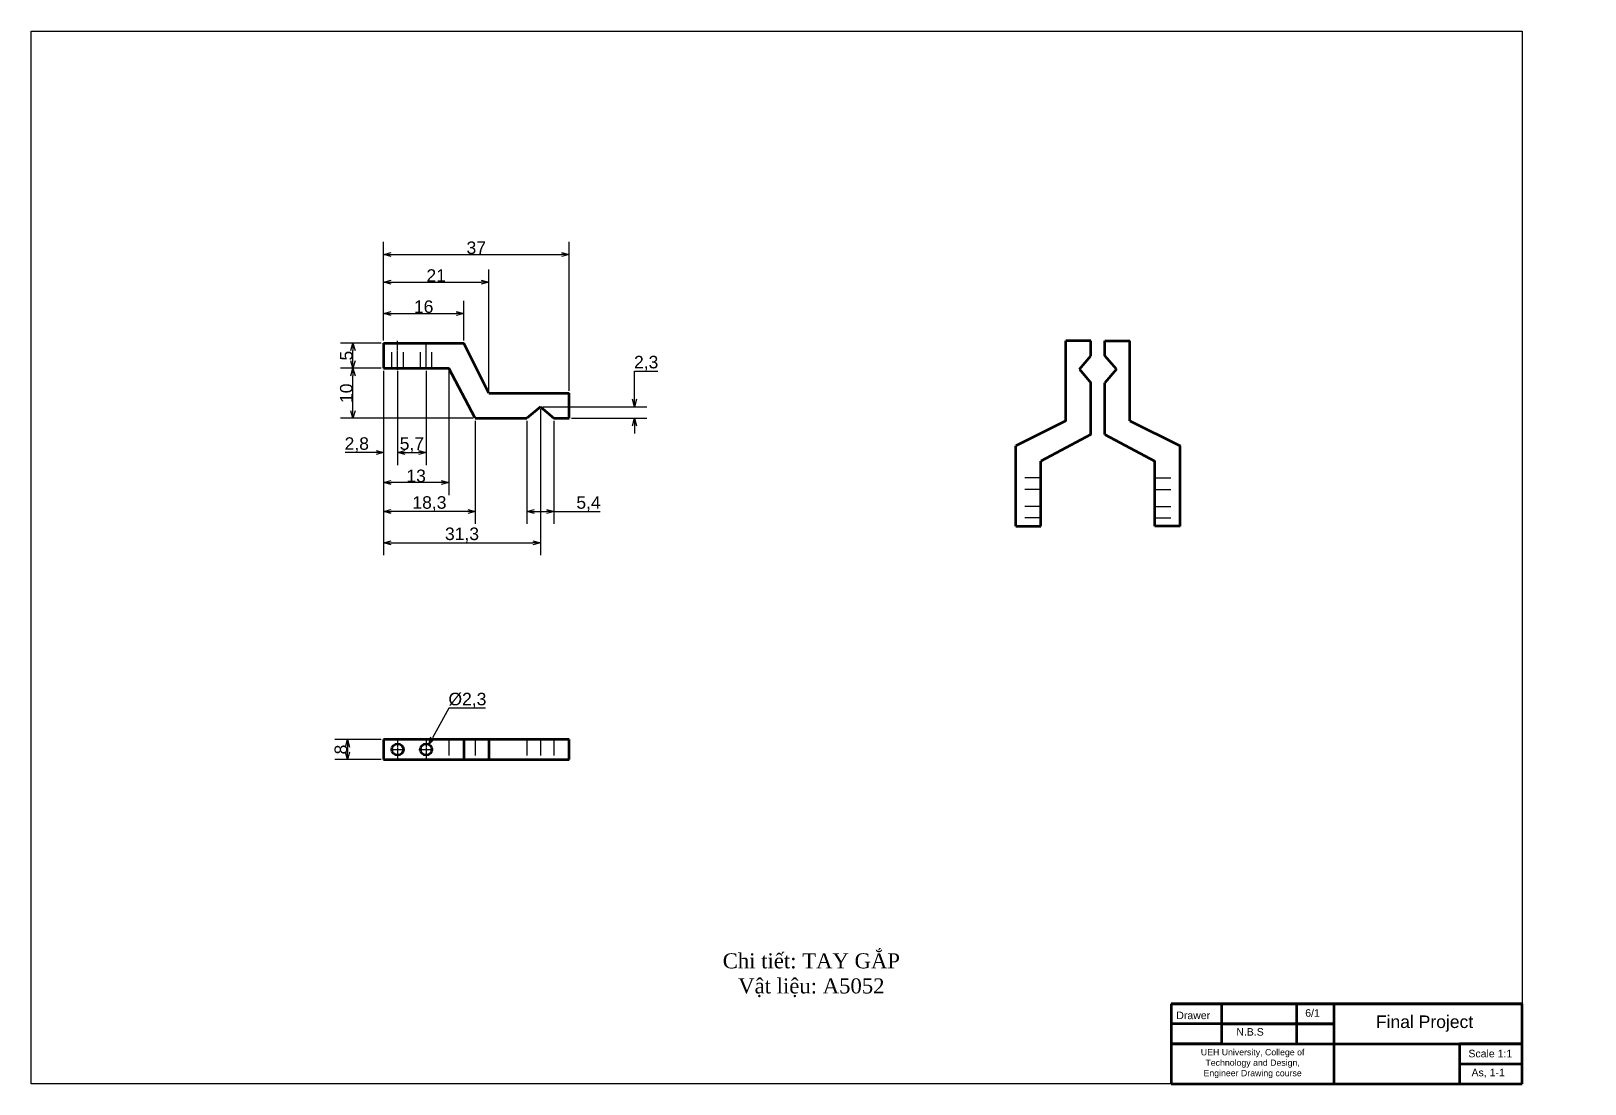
# Model space of a CAD drawing. Header units: inches. Extents: x 632 to 5727, y -9589 to -3994.
# Drawn here: x 4212 to 4832, y -5701 to -5281 of the extents above; entities that cross this region are included whole.
import ezdxf

# ---------------------------------------------------------------- set-up
doc = ezdxf.new("R2010")
doc.units = ezdxf.units.IN
doc.header["$MEASUREMENT"] = 0
doc.linetypes.add('CENTER2', pattern=[1.125, 0.75, -0.125, 0.125, -0.125])
doc.linetypes.add('DASHED2', pattern=[9.525, 6.35, -3.175])
for name, color, linetype, lineweight, plot in [('center line', 5, 'CENTER2', 25, False), ('Dimension line', 3, 'Continuous', 25, False), ('hidden line', 10, 'DASHED2', 25, False), ('visible line', 7, 'Continuous', 50, False)]:
    doc.layers.add(name, color=color, linetype=linetype, lineweight=lineweight, plot=plot)
doc.styles.get("Standard").update_dxf_attribs({"font": 'arial.ttf'})
doc.dimstyles.new('ISO A3', dxfattribs={"dimtxt": 5, "dimasz": 3, "dimexe": 5, "dimexo": 1, "dimgap": 0.09, "dimtad": 1, "dimtoh": 1, "dimdec": 0, "dimzin": 0, "dimdsep": 46, "dimtxsty": 'Standard', "dimblk": 'OPEN30', "dimcen": 0.09, "dimclrd": 256, "dimclre": 256, "dimadec": 0, "dimazin": 0, "dimtfac": 1, "dimtdec": 0, "dimtofl": 0, "dimtmove": 0, "dimatfit": 3, "dimldrblk": 'OPEN30', "dimfxl": 1, "dimtolj": 1, "dimtzin": 0, "dimarcsym": 0})

msp = doc.modelspace()

# ---------------------------------------------------------------- texts
at = {"color": 1, "insert": (4453.50033, -5648.6303), "char_height": 6, "attachment_point": 1}
msp.add_mtext_dynamic_manual_height_columns('\\pxqc;{\\fTimes New Roman|b0|i0|c0|p18;\\C256;Chi tiết: TAY GẮP\\PVật liệu: A5052}', width=139.8295877, gutter_width=1, heights=[0], dxfattribs=at)
at = {"layer": 'Dimension line', "insert": (4669.04532, -5671.89671), "char_height": 3, "attachment_point": 1}
msp.add_mtext_dynamic_manual_height_columns('{\\C0;Drawer}', width=33.9958744, gutter_width=25, heights=[2.28621], dxfattribs=at)
at = {"layer": 'visible line', "attachment_point": 1}
for s, width, heights, insert, char_height in [('6/1', 33.9958744, [2.28621], (4720.49264, -5670.93612), 3), ('Final Project', 49.9491703, [0], (4748.69724, -5673.43418), 5), ('N.B.S', 33.9958744, [2.28621], (4692.99246, -5678.47194), 3), ('\\pxqc;UEH University, College of Technology and Design, \\PEngineer Drawing course ', 58.9083844, [19.15756], (4670.04276, -5686.83423), 2.5), ('Scale 1:1', 33.9958744, [2.28621], (4785.61752, -5687.12128), 3), ('As, 1-1', 33.9958744, [2.28621], (4786.84937, -5694.69144), 3)]:
    msp.add_mtext_dynamic_manual_height_columns(s, width=width, gutter_width=25, heights=heights, dxfattribs=dict(at, insert=insert, char_height=char_height))

# ---------------------------------------------------------------- blocks, each defined once
blk = doc.blocks.new('_Open30')
at = {"color": 0, "linetype": 'ByBlock', "lineweight": -2}
for p, q in [((-1, 0.27), (0, 0)), ((0, 0), (-1, -0.27)), ((0, 0), (-1, 0))]:
    blk.add_line(p, q, dxfattribs=at)
blk = doc.blocks.new('*D215')
at = {"layer": 'Defpoints', "color": 0, "transparency": 16777216}
for p in [(4358.31, -5415.84), (4369.71, -5415.21, -35.86), (4369.71, -5448.84)]:
    blk.add_point(p, dxfattribs=at)
at = {"layer": 'Dimension line', "lineweight": -2, "transparency": 16777216}
for p, q in [((4358.31, -5416.84), (4358.31, -5453.84)), ((4369.71, -5416.21), (4369.71, -5453.84)), ((4361.31, -5448.84), (4366.71, -5448.84))]:
    blk.add_line(p, q, dxfattribs=at)
at = {"layer": 'Dimension line', "lineweight": -2, "transparency": 16777216, "xscale": 3, "yscale": 3, "zscale": 3, "rotation": 180}
blk.add_blockref('_Open30', (4358.31, -5448.84), dxfattribs=at)
at = {"layer": 'Dimension line', "lineweight": -2, "transparency": 16777216, "xscale": 3, "yscale": 3, "zscale": 3}
blk.add_blockref('_Open30', (4369.71, -5448.84), dxfattribs=at)
at = {"layer": 'Dimension line', "color": 0, "transparency": 16777216, "insert": (4364.01, -5445.75), "char_height": 5, "attachment_point": 5}
blk.add_mtext('\\A1;5,7', dxfattribs=at)
blk = doc.blocks.new('*D216')
at = {"layer": 'Defpoints', "color": 0, "transparency": 16777216}
for p in [(4340.5, -5415.21), (4352.71, -5415.21), (4389.31, -5435.21)]:
    blk.add_point(p, dxfattribs=at)
at = {"layer": 'Dimension line', "lineweight": -2, "transparency": 16777216}
for p, q in [((4351.71, -5415.21), (4335.5, -5415.21)), ((4340.5, -5432.21), (4340.5, -5418.21)), ((4388.31, -5435.21), (4335.5, -5435.21))]:
    blk.add_line(p, q, dxfattribs=at)
at = {"layer": 'Dimension line', "lineweight": -2, "transparency": 16777216, "xscale": 3, "yscale": 3, "zscale": 3}
for p, rotation in [((4340.5, -5415.21), 90), ((4340.5, -5435.21), 270)]:
    blk.add_blockref('_Open30', p, dxfattribs=dict(at, rotation=rotation))
at = {"layer": 'Dimension line', "color": 0, "transparency": 16777216, "insert": (4337.86, -5425.21), "char_height": 5, "attachment_point": 5, "rotation": 90}
blk.add_mtext('\\A1;10', dxfattribs=at)
blk = doc.blocks.new('*D217')
at = {"layer": 'Defpoints', "color": 0, "transparency": 16777216}
for p in [(4340.5, -5405.21), (4352.71, -5405.21), (4352.71, -5415.21)]:
    blk.add_point(p, dxfattribs=at)
at = {"layer": 'Dimension line', "lineweight": -2, "transparency": 16777216}
for p, q in [((4351.71, -5405.21), (4335.5, -5405.21)), ((4340.5, -5412.21), (4340.5, -5408.21)), ((4351.71, -5415.21), (4335.5, -5415.21))]:
    blk.add_line(p, q, dxfattribs=at)
at = {"layer": 'Dimension line', "lineweight": -2, "transparency": 16777216, "xscale": 3, "yscale": 3, "zscale": 3}
for p, rotation in [((4340.5, -5405.21), 90), ((4340.5, -5415.21), 270)]:
    blk.add_blockref('_Open30', p, dxfattribs=dict(at, rotation=rotation))
at = {"layer": 'Dimension line', "color": 0, "transparency": 16777216, "insert": (4337.87, -5410.21), "char_height": 5, "attachment_point": 5, "rotation": 90}
blk.add_mtext('\\A1;5', dxfattribs=at)
blk = doc.blocks.new('*D218')
at = {"layer": 'Defpoints', "color": 0, "transparency": 16777216}
for p in [(4384.71, -5393.34), (4352.71, -5405.21), (4384.71, -5405.21)]:
    blk.add_point(p, dxfattribs=at)
at = {"layer": 'Dimension line', "lineweight": -2, "transparency": 16777216}
for p, q in [((4352.71, -5404.21), (4352.71, -5388.34)), ((4355.71, -5393.34), (4381.71, -5393.34)), ((4384.71, -5404.21), (4384.71, -5388.34))]:
    blk.add_line(p, q, dxfattribs=at)
at = {"layer": 'Dimension line', "lineweight": -2, "transparency": 16777216, "xscale": 3, "yscale": 3, "zscale": 3, "rotation": 180}
blk.add_blockref('_Open30', (4352.71, -5393.34), dxfattribs=at)
at = {"layer": 'Dimension line', "lineweight": -2, "transparency": 16777216, "xscale": 3, "yscale": 3, "zscale": 3}
blk.add_blockref('_Open30', (4384.71, -5393.34), dxfattribs=at)
at = {"layer": 'Dimension line', "color": 0, "transparency": 16777216, "insert": (4368.71, -5390.7), "char_height": 5, "width": 7.1078, "attachment_point": 5}
blk.add_mtext('\\A1;16', dxfattribs=at)
blk = doc.blocks.new('*D219')
at = {"layer": 'Defpoints', "color": 0, "transparency": 16777216}
for p in [(4394.71, -5380.84), (4352.71, -5405.21), (4394.71, -5425.21)]:
    blk.add_point(p, dxfattribs=at)
at = {"layer": 'Dimension line', "lineweight": -2, "transparency": 16777216}
for p, q in [((4352.71, -5404.21), (4352.71, -5375.84)), ((4394.71, -5424.21), (4394.71, -5375.84)), ((4355.71, -5380.84), (4391.71, -5380.84))]:
    blk.add_line(p, q, dxfattribs=at)
at = {"layer": 'Dimension line', "lineweight": -2, "transparency": 16777216, "xscale": 3, "yscale": 3, "zscale": 3, "rotation": 180}
blk.add_blockref('_Open30', (4352.71, -5380.84), dxfattribs=at)
at = {"layer": 'Dimension line', "lineweight": -2, "transparency": 16777216, "xscale": 3, "yscale": 3, "zscale": 3}
blk.add_blockref('_Open30', (4394.71, -5380.84), dxfattribs=at)
at = {"layer": 'Dimension line', "color": 0, "transparency": 16777216, "insert": (4373.71, -5378.24), "char_height": 5, "attachment_point": 5}
blk.add_mtext('\\A1;21', dxfattribs=at)
blk = doc.blocks.new('*D220')
at = {"layer": 'Defpoints', "color": 0, "transparency": 16777216}
for p in [(4426.71, -5369.84), (4352.71, -5405.21), (4426.71, -5425.21)]:
    blk.add_point(p, dxfattribs=at)
at = {"layer": 'Dimension line', "lineweight": -2, "transparency": 16777216}
for p, q in [((4352.71, -5404.21), (4352.71, -5364.84)), ((4426.71, -5424.21), (4426.71, -5364.84)), ((4355.71, -5369.84), (4423.71, -5369.84))]:
    blk.add_line(p, q, dxfattribs=at)
at = {"layer": 'Dimension line', "lineweight": -2, "transparency": 16777216, "xscale": 3, "yscale": 3, "zscale": 3, "rotation": 180}
blk.add_blockref('_Open30', (4352.71, -5369.84), dxfattribs=at)
at = {"layer": 'Dimension line', "lineweight": -2, "transparency": 16777216, "xscale": 3, "yscale": 3, "zscale": 3}
blk.add_blockref('_Open30', (4426.71, -5369.84), dxfattribs=at)
at = {"layer": 'Dimension line', "color": 0, "transparency": 16777216, "insert": (4389.71, -5367.19), "char_height": 5, "attachment_point": 5}
blk.add_mtext('\\A1;37', dxfattribs=at)
blk = doc.blocks.new('*D221')
at = {"layer": 'Defpoints', "color": 0, "transparency": 16777216}
for p in [(4415.31, -5430.61), (4426.71, -5435.21), (4452.82, -5435.21)]:
    blk.add_point(p, dxfattribs=at)
at = {"layer": 'Dimension line', "lineweight": -2, "transparency": 16777216}
for p, q in [((4452.82, -5427.61), (4452.82, -5416.34)), ((4452.82, -5416.34), (4462.09, -5416.34)), ((4416.31, -5430.61), (4457.82, -5430.61)), ((4427.71, -5435.21), (4457.82, -5435.21)), ((4452.82, -5438.21), (4452.82, -5441.21))]:
    blk.add_line(p, q, dxfattribs=at)
at = {"layer": 'Dimension line', "lineweight": -2, "transparency": 16777216, "xscale": 3, "yscale": 3, "zscale": 3}
for p, rotation in [((4452.82, -5430.61), 270), ((4452.82, -5435.21), 90)]:
    blk.add_blockref('_Open30', p, dxfattribs=dict(at, rotation=rotation))
at = {"layer": 'Dimension line', "color": 0, "transparency": 16777216, "insert": (4457.5, -5413.24), "char_height": 5, "attachment_point": 5}
blk.add_mtext('\\A1;2,3', dxfattribs=at)
blk = doc.blocks.new('*D222')
at = {"layer": 'Defpoints', "color": 0, "transparency": 16777216}
for p in [(4352.71, -5415.21), (4378.71, -5415.21), (4352.71, -5460.84)]:
    blk.add_point(p, dxfattribs=at)
at = {"layer": 'Dimension line', "lineweight": -2, "transparency": 16777216}
for p, q in [((4352.71, -5416.21), (4352.71, -5465.84)), ((4378.71, -5416.21), (4378.71, -5465.84)), ((4375.71, -5460.84), (4355.71, -5460.84))]:
    blk.add_line(p, q, dxfattribs=at)
at = {"layer": 'Dimension line', "lineweight": -2, "transparency": 16777216, "xscale": 3, "yscale": 3, "zscale": 3, "rotation": 180}
blk.add_blockref('_Open30', (4352.71, -5460.84), dxfattribs=at)
at = {"layer": 'Dimension line', "lineweight": -2, "transparency": 16777216, "xscale": 3, "yscale": 3, "zscale": 3}
blk.add_blockref('_Open30', (4378.71, -5460.84), dxfattribs=at)
at = {"layer": 'Dimension line', "color": 0, "transparency": 16777216, "insert": (4365.71, -5458.19), "char_height": 5, "attachment_point": 5}
blk.add_mtext('\\A1;13', dxfattribs=at)
blk = doc.blocks.new('*D223')
at = {"layer": 'Defpoints', "color": 0, "transparency": 16777216}
for p in [(4352.71, -5415.21), (4389.31, -5435.21), (4352.71, -5472.34)]:
    blk.add_point(p, dxfattribs=at)
at = {"layer": 'Dimension line', "lineweight": -2, "transparency": 16777216}
for p, q in [((4352.71, -5416.21), (4352.71, -5477.34)), ((4389.31, -5436.21), (4389.31, -5477.34)), ((4386.31, -5472.34), (4355.71, -5472.34))]:
    blk.add_line(p, q, dxfattribs=at)
at = {"layer": 'Dimension line', "lineweight": -2, "transparency": 16777216, "xscale": 3, "yscale": 3, "zscale": 3, "rotation": 180}
blk.add_blockref('_Open30', (4352.71, -5472.34), dxfattribs=at)
at = {"layer": 'Dimension line', "lineweight": -2, "transparency": 16777216, "xscale": 3, "yscale": 3, "zscale": 3}
blk.add_blockref('_Open30', (4389.31, -5472.34), dxfattribs=at)
at = {"layer": 'Dimension line', "color": 0, "transparency": 16777216, "insert": (4371.01, -5469.24), "char_height": 5, "attachment_point": 5}
blk.add_mtext('\\A1;18,3', dxfattribs=at)
blk = doc.blocks.new('*D224')
at = {"layer": 'Defpoints', "color": 0, "transparency": 16777216}
for p in [(4352.71, -5415.21), (4415.31, -5430.61), (4415.31, -5484.84)]:
    blk.add_point(p, dxfattribs=at)
at = {"layer": 'Dimension line', "lineweight": -2, "transparency": 16777216}
for p, q in [((4352.71, -5416.21), (4352.71, -5489.84)), ((4415.31, -5431.61), (4415.31, -5489.84)), ((4355.71, -5484.84), (4412.31, -5484.84))]:
    blk.add_line(p, q, dxfattribs=at)
at = {"layer": 'Dimension line', "lineweight": -2, "transparency": 16777216, "xscale": 3, "yscale": 3, "zscale": 3, "rotation": 180}
blk.add_blockref('_Open30', (4352.71, -5484.84), dxfattribs=at)
at = {"layer": 'Dimension line', "lineweight": -2, "transparency": 16777216, "xscale": 3, "yscale": 3, "zscale": 3}
blk.add_blockref('_Open30', (4415.31, -5484.84), dxfattribs=at)
at = {"layer": 'Dimension line', "color": 0, "transparency": 16777216, "insert": (4384.01, -5481.74), "char_height": 5, "attachment_point": 5}
blk.add_mtext('\\A1;31,3', dxfattribs=at)
blk = doc.blocks.new('*D225')
at = {"layer": 'Defpoints', "color": 0, "transparency": 16777216}
for p in [(4409.91, -5435.21), (4420.71, -5435.21), (4420.71, -5472.34)]:
    blk.add_point(p, dxfattribs=at)
at = {"layer": 'Dimension line', "lineweight": -2, "transparency": 16777216}
for p, q in [((4409.91, -5436.21), (4409.91, -5477.34)), ((4420.71, -5436.21), (4420.71, -5477.34)), ((4412.91, -5472.34), (4417.71, -5472.34)), ((4420.71, -5472.34), (4439.13, -5472.34))]:
    blk.add_line(p, q, dxfattribs=at)
at = {"layer": 'Dimension line', "lineweight": -2, "transparency": 16777216, "xscale": 3, "yscale": 3, "zscale": 3, "rotation": 180}
blk.add_blockref('_Open30', (4409.91, -5472.34), dxfattribs=at)
at = {"layer": 'Dimension line', "lineweight": -2, "transparency": 16777216, "xscale": 3, "yscale": 3, "zscale": 3}
blk.add_blockref('_Open30', (4420.71, -5472.34), dxfattribs=at)
at = {"layer": 'Dimension line', "color": 0, "transparency": 16777216, "insert": (4434.5, -5469.25), "char_height": 5, "attachment_point": 5}
blk.add_mtext('\\A1;5,4', dxfattribs=at)
blk = doc.blocks.new('*D226')
at = {"layer": 'Defpoints', "color": 0, "transparency": 16777216}
for p in [(4370.82, -5565.33), (4368.6, -5569.35)]:
    blk.add_point(p, dxfattribs=at)
at = {"layer": 'Dimension line', "lineweight": -2, "transparency": 16777216}
for p, q in [((4378.81, -5550.84), (4372.27, -5562.7)), ((4393.44, -5550.84), (4378.81, -5550.84)), ((4369.62, -5567.34), (4369.8, -5567.34)), ((4369.71, -5567.43), (4369.71, -5567.25))]:
    blk.add_line(p, q, dxfattribs=at)
at = {"layer": 'Dimension line', "lineweight": -2, "transparency": 16777216, "xscale": 3, "yscale": 3, "zscale": 3, "rotation": 241.1225987776975}
blk.add_blockref('_Open30', (4370.82, -5565.33), dxfattribs=at)
at = {"layer": 'Dimension line', "color": 0, "transparency": 16777216, "insert": (4386.17, -5547.66), "char_height": 5, "attachment_point": 5}
blk.add_mtext('\\A1;%%C2,3', dxfattribs=at)
blk = doc.blocks.new('*D227')
at = {"layer": 'Defpoints', "color": 0, "transparency": 16777216}
for p in [(4352.71, -5415.21), (4358.31, -5415.21), (4358.31, -5448.84)]:
    blk.add_point(p, dxfattribs=at)
at = {"layer": 'Dimension line', "lineweight": -2, "transparency": 16777216}
for p, q in [((4352.71, -5416.21), (4352.71, -5453.84)), ((4358.31, -5416.21), (4358.31, -5453.84)), ((4349.71, -5448.84), (4337.33, -5448.84)), ((4361.31, -5448.84), (4364.31, -5448.84))]:
    blk.add_line(p, q, dxfattribs=at)
at = {"layer": 'Dimension line', "lineweight": -2, "transparency": 16777216, "xscale": 3, "yscale": 3, "zscale": 3}
blk.add_blockref('_Open30', (4352.71, -5448.84), dxfattribs=at)
at = {"layer": 'Dimension line', "lineweight": -2, "transparency": 16777216, "xscale": 3, "yscale": 3, "zscale": 3, "rotation": 180}
blk.add_blockref('_Open30', (4358.31, -5448.84), dxfattribs=at)
at = {"layer": 'Dimension line', "color": 0, "transparency": 16777216, "insert": (4342.02, -5445.74), "char_height": 5, "attachment_point": 5}
blk.add_mtext('\\A1;2,8', dxfattribs=at)
blk = doc.blocks.new('*D228')
at = {"layer": 'Defpoints', "color": 0, "transparency": 16777216}
for p in [(4352.71, -5563.34), (4338.31, -5571.34), (4352.71, -5571.34)]:
    blk.add_point(p, dxfattribs=at)
at = {"layer": 'Dimension line', "lineweight": -2, "transparency": 16777216}
for p, q in [((4351.71, -5563.34), (4333.31, -5563.34)), ((4338.31, -5566.34), (4338.31, -5568.34)), ((4351.71, -5571.34), (4333.31, -5571.34))]:
    blk.add_line(p, q, dxfattribs=at)
at = {"layer": 'Dimension line', "lineweight": -2, "transparency": 16777216, "xscale": 3, "yscale": 3, "zscale": 3}
for p, rotation in [((4338.31, -5563.34), 90), ((4338.31, -5571.34), 270)]:
    blk.add_blockref('_Open30', p, dxfattribs=dict(at, rotation=rotation))
at = {"layer": 'Dimension line', "color": 0, "transparency": 16777216, "insert": (4335.67, -5567.34), "char_height": 5, "attachment_point": 5, "rotation": 90}
blk.add_mtext('\\A1;8', dxfattribs=at)

# ---------------------------------------------------------------- dimensions: what is measured, and where the dimension line sits
at = {"layer": 'Dimension line'}
for base, p1, p2, text, picture, middle in [((4426.7113, -5369.83922), (4352.7113, -5405.21359), (4426.7113, -5425.21359), '37', '*D220', (4389.7113, -5367.19465)), ((4394.7113, -5380.83922), (4352.7113, -5405.21359), (4394.7113, -5425.21359), '21', '*D219', (4373.7113, -5378.23899)), ((4384.7113, -5393.33922), (4352.7113, -5405.21359), (4384.7113, -5405.21359), '16', '*D218', (4368.7113, -5390.69635)), ((4352.7113, -5460.83922), (4378.7113, -5415.21359), (4352.7113, -5415.21359), '13', '*D222', (4365.7113, -5458.19465)), ((4352.7113, -5472.33922), (4389.3113, -5435.21359), (4352.7113, -5415.21359), '18,3', '*D223', (4371.0113, -5469.24444)), ((4415.3113, -5484.83922), (4352.7113, -5415.21359), (4415.3113, -5430.61359), '31,3', '*D224', (4384.0113, -5481.74444)), ((4369.7113, -5448.83922), (4358.3113, -5415.83922), (4369.7113, -5415.21359, -35.86415), '5,7', '*D215', (4364.0113, -5445.75468))]:
    dim = msp.add_linear_dim(base=base, p1=p1, p2=p2, text=text, dimstyle='ISO A3', dxfattribs=at)
    dim.commit()
    dim.dimension.update_dxf_attribs({"geometry": picture, "text_midpoint": middle})
for base, p1, p2, text, picture, middle in [((4340.50057, -5405.21359), (4352.7113, -5415.21359), (4352.7113, -5405.21359), '5', '*D217', (4337.86794, -5410.21359)), ((4340.50057, -5415.21359), (4389.3113, -5435.21359), (4352.7113, -5415.21359), '10', '*D216', (4337.85771, -5425.21359))]:
    dim = msp.add_linear_dim(base=base, p1=p1, p2=p2, angle=90, text=text, dimstyle='ISO A3', dxfattribs=at)
    dim.commit()
    dim.dimension.update_dxf_attribs({"geometry": picture, "text_midpoint": middle})
dim = msp.add_linear_dim(base=(4452.81644, -5435.21359), p1=(4415.3113, -5430.61359), p2=(4426.7113, -5435.21359), angle=90, text='2,3', dimstyle='ISO A3', dxfattribs=at)
dim.commit()
dim.dimension.update_dxf_attribs({"geometry": '*D221', "text_midpoint": (4457.50057, -5416.33922), "dimtype": 160})
for base, p1, p2, text, picture, middle in [((4358.3113, -5448.83922), (4352.7113, -5415.21359), (4358.3113, -5415.21359), '2,8', '*D227', (4342.02205, -5448.83922)), ((4420.7113, -5472.33922), (4409.9113, -5435.21359), (4420.7113, -5435.21359), '5,4', '*D225', (4434.50057, -5472.33922))]:
    dim = msp.add_linear_dim(base=base, p1=p1, p2=p2, text=text, dimstyle='ISO A3', dxfattribs=at)
    dim.commit()
    dim.dimension.update_dxf_attribs({"geometry": picture, "text_midpoint": middle, "dimtype": 160})
dim = msp.add_diameter_dim_2p(p1=(4368.60054, -5569.35323), p2=(4370.82205, -5565.32521), text='%%C2,3', dimstyle='ISO A3', dxfattribs=at)
dim.commit()
dim.dimension.update_dxf_attribs({"geometry": '*D226', "text_midpoint": (4386.17278, -5550.83922), "dimtype": 163})
dim = msp.add_linear_dim(base=(4338.3113, -5571.33922), p1=(4352.7113, -5563.33922), p2=(4352.7113, -5571.33922), angle=90, dimstyle='ISO A3', dxfattribs=at)
dim.commit()
dim.dimension.update_dxf_attribs({"geometry": '*D228', "text_midpoint": (4335.66843, -5567.33922)})

# ---------------------------------------------------------------- linework, layer by layer
msp.add_lwpolyline([(4212.04978, -5280.73081), (4807.04978, -5280.73081), (4807.04978, -5700.73081), (4212.04978, -5700.73081)], close=True)
at = {"layer": 'center line'}
for p, q in [((4358.3113, -5415.83922), (4358.3113, -5404.33922)), ((4369.7113, -5415.21359, -35.86415), (4369.7113, -5405.21359, 50.10828)), ((4355.46666, -5567.33922), (4361.15594, -5567.33922)), ((4358.3113, -5563.33922), (4358.3113, -5571.33922)), ((4366.77666, -5567.33922), (4372.46594, -5567.33922)), ((4369.7113, -5563.33922), (4369.7113, -5571.33922))]:
    msp.add_line(p, q, dxfattribs=at)
at = {"layer": 'hidden line'}
for p, q in [((4356.0113, -5415.21359), (4356.0113, -5405.21359)), ((4360.6113, -5415.21359), (4360.6113, -5405.21359)), ((4367.4113, -5415.21359), (4367.4113, -5405.21359)), ((4372.0113, -5415.21359), (4372.0113, -5405.21359)), ((4378.7113, -5563.33922), (4378.7113, -5571.33922)), ((4389.3113, -5563.33922), (4389.3113, -5571.33922)), ((4409.9113, -5563.33922), (4409.9113, -5571.33922)), ((4415.3113, -5563.33922), (4415.3113, -5571.33922)), ((4420.7113, -5563.33922), (4420.7113, -5571.33922))]:
    msp.add_line(p, q, dxfattribs=at)
at = {"layer": 'hidden line', "color": 0}
for p, q in [((4615.00057, -5458.94223), (4605.00057, -5458.94223)), ((4660.52692, -5458.94223), (4670.52692, -5458.94223)), ((4615.00057, -5463.54223), (4605.00057, -5463.54223)), ((4660.52692, -5463.54223), (4670.52692, -5463.54223)), ((4615.00057, -5470.34223), (4605.00057, -5470.34223)), ((4615.00057, -5474.94223), (4605.00057, -5474.94223)), ((4660.52692, -5470.34223), (4670.52692, -5470.34223)), ((4660.52692, -5474.94223), (4670.52692, -5474.94223))]:
    msp.add_line(p, q, dxfattribs=at)
at = {"layer": 'visible line', "color": 0}
for p, q in [((4352.7113, -5405.21359), (4352.7113, -5415.21359)), ((4352.7113, -5405.21359), (4384.7113, -5405.21359)), ((4394.7113, -5425.21359), (4384.7113, -5405.21359)), ((4625.00057, -5436.24223), (4625.00057, -5404.24223)), ((4635.00057, -5404.24223), (4625.00057, -5404.24223)), ((4635.00057, -5410.24223), (4635.00057, -5404.24223)), ((4640.52692, -5410.24223), (4640.52692, -5404.24223)), ((4640.52692, -5404.24223), (4650.52692, -5404.24223)), ((4650.52692, -5436.24223), (4650.52692, -5404.24223)), ((4630.40057, -5415.64223), (4635.00057, -5410.24223)), ((4645.12692, -5415.64223), (4640.52692, -5410.24223)), ((4352.7113, -5415.21359), (4378.7113, -5415.21359)), ((4356.0113, -5415.21359), (4360.6113, -5415.21359)), ((4389.3113, -5435.21359), (4378.7113, -5415.21359)), ((4630.40057, -5415.64223), (4635.00057, -5421.04223)), ((4645.12692, -5415.64223), (4640.52692, -5421.04223)), ((4394.7113, -5425.21359), (4426.7113, -5425.21359)), ((4426.7113, -5435.21359), (4426.7113, -5425.21359)), ((4635.00057, -5441.64223), (4635.00057, -5421.04223)), ((4640.52692, -5441.64223), (4640.52692, -5421.04223)), ((4415.3113, -5430.61359), (4409.9113, -5435.21359)), ((4415.3113, -5430.61359), (4420.7113, -5435.21359)), ((4389.3113, -5435.21359), (4409.9113, -5435.21359)), ((4420.7113, -5435.21359), (4426.7113, -5435.21359)), ((4625.00057, -5436.24223), (4605.00057, -5446.24223)), ((4650.52692, -5436.24223), (4670.52692, -5446.24223)), ((4635.00057, -5441.64223), (4615.00057, -5452.24223)), ((4640.52692, -5441.64223), (4660.52692, -5452.24223)), ((4605.00057, -5478.24223), (4605.00057, -5446.24223)), ((4670.52692, -5478.24223), (4670.52692, -5446.24223)), ((4615.00057, -5478.24223), (4615.00057, -5452.24223)), ((4660.52692, -5478.24223), (4660.52692, -5452.24223)), ((4615.00057, -5474.94223), (4615.00057, -5470.34223)), ((4660.52692, -5474.94223), (4660.52692, -5470.34223)), ((4605.00057, -5478.24223), (4615.00057, -5478.24223)), ((4670.52692, -5478.24223), (4660.52692, -5478.24223)), ((4352.7113, -5563.33922), (4352.7113, -5571.33922)), ((4426.7113, -5563.33922), (4352.7113, -5563.33922)), ((4384.7113, -5563.33922), (4384.7113, -5571.33922)), ((4394.7113, -5563.33922), (4394.7113, -5571.33922)), ((4426.7113, -5571.33922), (4426.7113, -5563.33922)), ((4352.7113, -5571.33922), (4426.7113, -5571.33922))]:
    msp.add_line(p, q, dxfattribs=at)
at = {"layer": 'visible line'}
msp.add_line((4667.04978, -5668.73081), (4807.04978, -5668.73081), dxfattribs=at)
at = {"layer": 'visible line', "lineweight": 50}
for p, q in [((4807.04978, -5668.73081), (4667.04978, -5668.73081)), ((4667.04978, -5668.73081), (4667.04978, -5700.73081)), ((4717.04978, -5668.73081), (4687.04978, -5668.73081)), ((4717.04978, -5668.73081), (4687.04978, -5668.73081)), ((4687.04978, -5668.73081), (4687.04978, -5684.73081)), ((4732.04978, -5668.73081), (4717.04978, -5668.73081)), ((4732.04978, -5668.73081), (4717.04978, -5668.73081)), ((4717.04978, -5668.73081), (4717.04978, -5684.73081)), ((4732.04978, -5700.73081), (4732.04978, -5668.73081)), ((4807.04978, -5700.73081), (4807.04978, -5668.73081)), ((4732.04978, -5676.73081), (4667.04978, -5676.73081)), ((4687.04978, -5676.73081), (4732.04978, -5676.73081)), ((4687.04978, -5684.73081), (4667.04978, -5684.73081)), ((4667.04978, -5684.73081), (4732.04978, -5684.73081)), ((4732.04978, -5684.73081), (4807.04978, -5684.73081)), ((4807.04978, -5684.73081), (4782.04978, -5684.73081)), ((4782.04978, -5684.73081), (4782.04978, -5700.73081)), ((4782.04978, -5692.73081), (4807.04978, -5692.73081)), ((4667.04978, -5700.73081), (4807.04978, -5700.73081)), ((4667.04978, -5700.73081), (4732.04978, -5700.73081))]:
    msp.add_line(p, q, dxfattribs=at)
at = {"layer": 'visible line', "color": 0}
for centre in [(4358.3113, -5567.33922), (4369.7113, -5567.33922)]:
    msp.add_circle(centre, 2.3, dxfattribs=at)

msp.set_redraw_order([(e.dxf.handle, doc.entitydb.next_handle()) for e in msp.query("TEXT MTEXT ATTDEF DIMENSION ARC_DIMENSION")])  # texts and dimensions are drawn at this point

doc.saveas('drawing.dxf')
